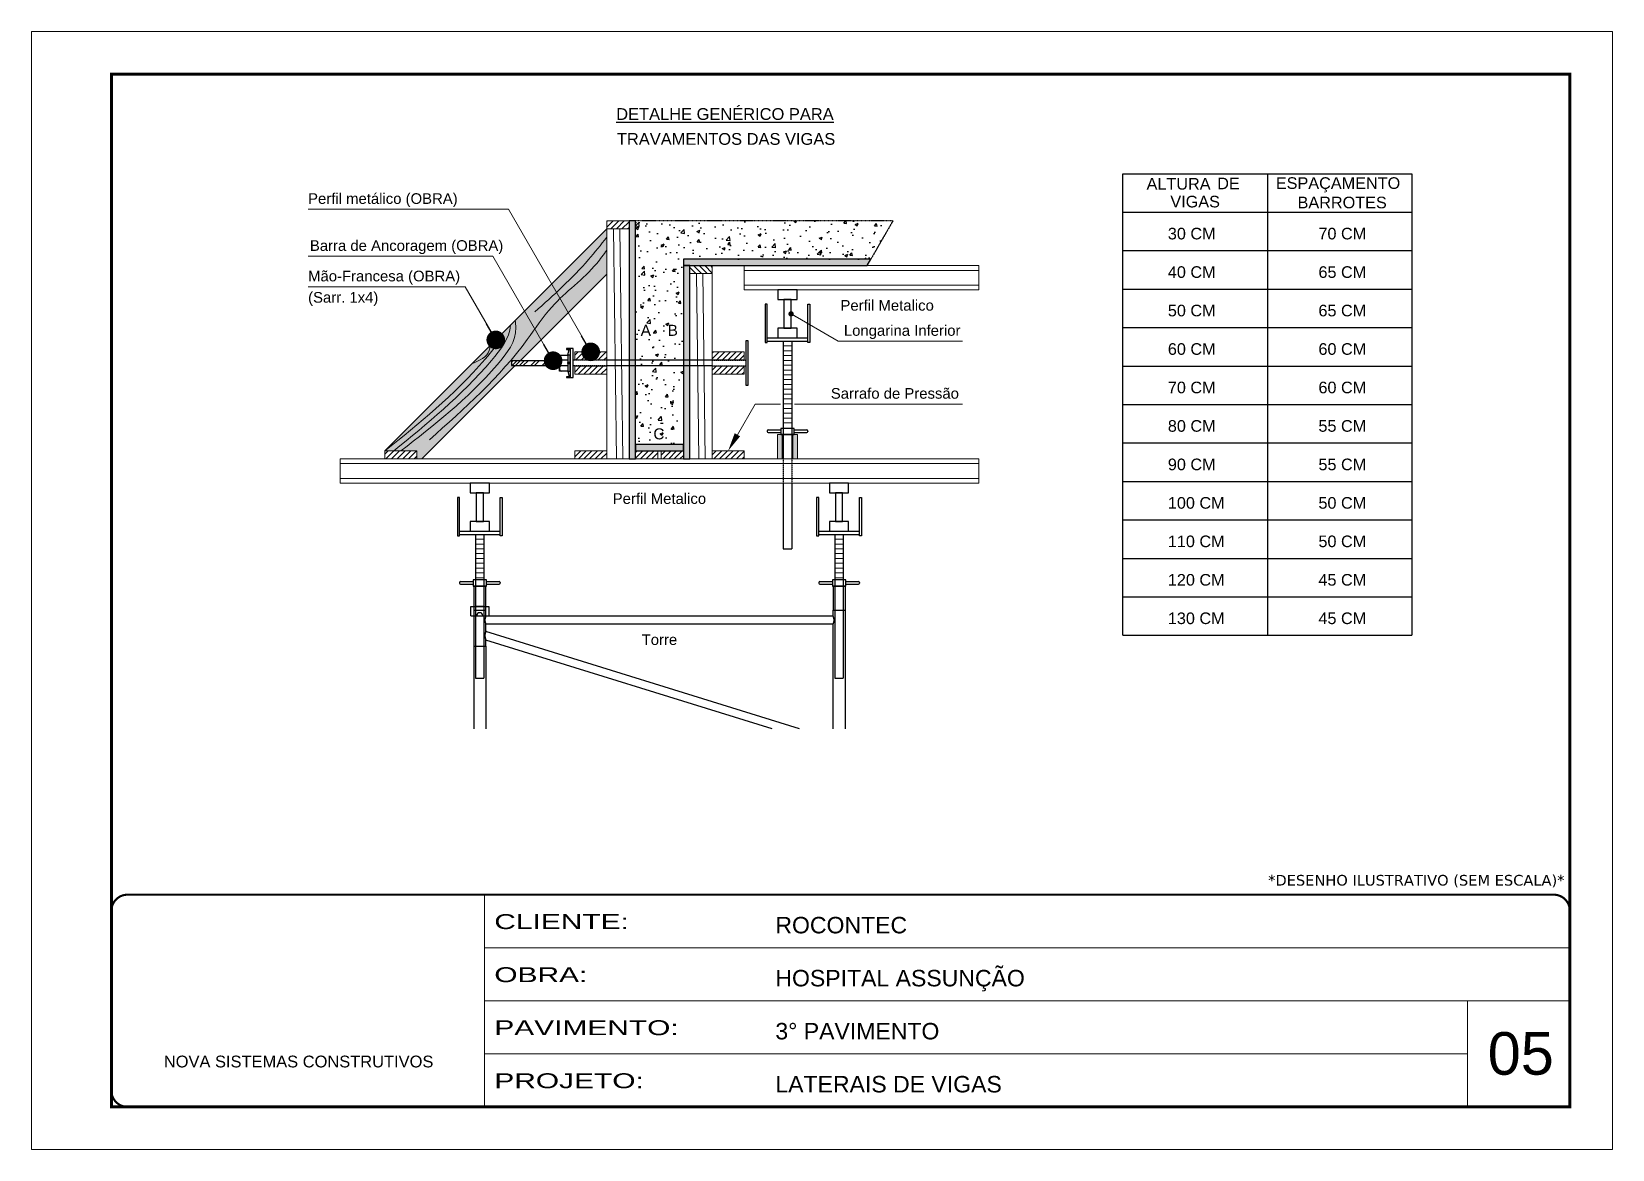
# Model space of a CAD drawing. Extents: x -21493 to -15213, y -12134 to 11887.
# Drawn here: x -21493 to -20008, y 9689 to 10739 of the extents above; entities that cross this region are included whole.
import ezdxf
from ezdxf.enums import TextEntityAlignment as Align

# ---------------------------------------------------------------- set-up
doc = ezdxf.new("R2010")
doc.units = 0
for name, pattern in [('CONTINUO', [0]), ('DASHED', [0.75, 0.5, -0.25]), ('HIDDEN', [0.375, 0.25, -0.125])]:
    doc.linetypes.add(name, pattern=pattern)
for name, color, linetype in [('BARRA DE ANCORAGEM', 251, 'Continuous'), ('COTA', 241, 'Continuous'), ('GARFOS', 7, 'Continuous')]:
    doc.layers.add(name, color=color, linetype=linetype)
for name, color, linetype, lineweight in [('CARIMBO', 255, 'Continuous', 9), ('Demarcação 1', 251, 'Continuous', 9), ('Escoras', 2, 'Continuous', 25), ('Folhas', 255, 'Continuous', 9), ('Forcador', 251, 'Continuous', 25), ('Hachura', 251, 'Continuous', 9), ('Madeira', 126, 'Continuous', 18), ('Perfil Metálico', 224, 'Continuous', 18), ('SARRAFO DE PRESSAO', 251, 'DASHED', 9)]:
    doc.layers.add(name, color=color, linetype=linetype, lineweight=lineweight)
doc.layers.add('Demarcação 2', color=7, linetype='Continuous', lineweight=9, true_color=0xe0e0e0)
doc.styles.add('ARIAL', font='arial.ttf')
doc.styles.get("Standard").update_dxf_attribs({"font": 'arial.ttf'})
doc.styles.add('stylellllll', font='verdana.ttf', dxfattribs={"height": 2})
doc.styles.add('Tecnologia', font='')
doc.styles.get('Tecnologia').set_extended_font_data('Forgotten Futurist')
doc.dimstyles.new('3x', dxfattribs={"dimtxt": 10, "dimasz": 5, "dimexe": 7, "dimexo": 5, "dimgap": 4, "dimtad": 1, "dimdec": 4, "dimlfac": 0.3333333333333333, "dimdsep": 46, "dimtxsty": 'Standard', "dimblk": 'DOT', "dimcen": 0.09, "dimclrd": 1, "dimclre": 1, "dimclrt": 2, "dimadec": 0, "dimazin": 2, "dimtfac": 1, "dimtdec": 4, "dimtmove": 0, "dimatfit": 3, "dimldrblk": 'DOT', "dimfxl": 1, "dimtolj": 1, "dimtzin": 0, "dimlwd": 9, "dimlwe": 9, "dimarcsym": 0})
pattern_1 = [(45, (-26234.1514343767, 16278.2209925384), (-2.651650429449553, 2.651650429449553), [])]

msp = doc.modelspace()

# ---------------------------------------------------------------- texts
at = {"color": 0, "linetype": 'Continuous', "ltscale": 5, "style": 'ARIAL'}
for s, p in [('%%UDETALHE GENÉRICO PARA', (-20842.08277224299, 10655.70585924904)), ('TRAVAMENTOS DAS VIGAS', (-20841.01204347655, 10632.31355534475))]:
    msp.add_text(s, height=11.0592, dxfattribs=at).set_placement(p, align=Align.CENTER)
at = {"layer": 'CARIMBO', "style": 'ARIAL'}
for s, height, p in [('Perfil metálico (OBRA)', 10, (-21233.66620241488, 10576.81854563602)), ('Barra de Ancoragem (OBRA)', 10, (-21231.98800014743, 10532.70183762969)), ('Mão-Francesa (OBRA)', 10, (-21233.66620241488, 10504.03508175822)), ('Longarina Inferior', 10, (-20730.33879438343, 10452.9268009125)), ('Sarrafo de Pressão', 10, (-20742.61702025045, 10393.81445025692)), ('05', 40, (-20125.54686321109, 9758.802867800643))]:
    msp.add_text(s, height=height, dxfattribs=at).set_placement(p)
msp.add_text('(Sarr. 1x4)', height=10, dxfattribs=at).set_placement((-21233.66620241488, 10494.03508175822), align=Align.TOP_LEFT)
for s, p in [('Perfil Metalico', (-20689.69028146062, 10481.51080664739)), ('Perfil Metalico', (-20903.62983315872, 10300.01080664739)), ('Torre', (-20903.62983315808, 10167.48580664739))]:
    msp.add_text(s, height=10, dxfattribs=at).set_placement(p, align=Align.MIDDLE_CENTER)
at = {"layer": 'CARIMBO', "color": 0, "linetype": 'Continuous', "style": 'ARIAL'}
for s, p in [('A', (-20916.41979768806, 10458.05636988183)), ('B', (-20891.12983315872, 10458.05636988183)), ('C', (-20904.08980560446, 10360.80636988183))]:
    msp.add_text(s, height=10.36799999896216, dxfattribs=at).set_placement(p, align=Align.MIDDLE_CENTER)
at = {"layer": 'CARIMBO', "style": 'stylellllll'}
msp.add_text('*DESENHO ILUSTRATIVO (SEM ESCALA)*', height=10, dxfattribs=at).set_placement((-20053.40710543699, 9936.477647980331), align=Align.RIGHT)
at = {"layer": 'GARFOS', "color": 2, "ltscale": 1.5}
for s, p in [('ALTURA   ', (-20446.01130329012, 10590.22568156557)), ('DE', (-20379.62005750693, 10590.61038441259)), ('ESPAÇAMENTO', (-20324.56286299558, 10590.9208925663)), ('VIGAS', (-20423.6543154874, 10573.53130203248)), ('BARROTES', (-20304.15478924706, 10572.68775768344)), ('30 CM', (-20426.01323940999, 10543.45743188443)), ('70 CM', (-20284.53924769161, 10543.45743188443)), ('40 CM', (-20426.01323940999, 10507.32136603078)), ('65 CM', (-20284.53924769161, 10507.32136603078)), ('50 CM', (-20426.01323940999, 10471.18530017711)), ('65 CM', (-20284.53924769161, 10471.18530017711)), ('60 CM', (-20426.01323940999, 10435.04923432345)), ('60 CM', (-20284.53924769161, 10435.04923432345)), ('70 CM', (-20426.01323940999, 10398.91316846979)), ('60 CM', (-20284.53924769161, 10398.91316846979)), ('80 CM', (-20426.01323940999, 10362.77710261612)), ('55 CM', (-20284.53924769161, 10362.77710261612)), ('90 CM', (-20426.01323940999, 10326.64103676246)), ('55 CM', (-20284.53924769161, 10326.64103676246)), ('100 CM', (-20426.01323940999, 10290.50497090879)), ('50 CM', (-20284.53924769161, 10290.50497090879)), ('110 CM', (-20426.01323940999, 10254.36890505512)), ('50 CM', (-20284.53924769161, 10254.36890505512)), ('120 CM', (-20426.01323940999, 10218.23283920146)), ('45 CM', (-20284.53924769161, 10218.23283920146)), ('130 CM', (-20426.01323940999, 10182.09677334779)), ('45 CM', (-20284.53924769161, 10182.09677334779))]:
    msp.add_text(s, height=10.91015625, dxfattribs=at).set_placement(p)

# ---------------------------------------------------------------- blocks, each defined once
blk = doc.blocks.new('9999999999')
at = {"color": 30, "linetype": 'CONTINUO'}
for p, q in [((98564.56196592061, 34230.20511460536), (98564.56196592061, 34429.44862801625)), ((98564.56196592061, 34379.63774966353), (99583.97835781069, 34379.63774966353)), ((98564.56196592061, 34329.8268713108), (99487.97835781069, 34329.8268713108)), ((99583.97835781069, 34329.8268713108), (99487.97835781069, 34329.8268713108)), ((99487.97835781069, 34329.8268713108), (99487.97835781069, 34230.20511460536)), ((98564.56196592063, 34280.01599295808), (99487.97835781069, 34280.01599295808))]:
    blk.add_line(p, q, dxfattribs=at)
at = {"color": 30, "linetype": 'CONTINUO', "const_width": 2}
blk.add_lwpolyline([(99583.97835781069, 34230.20511460536), (99583.97835781069, 34414.44862801625, 0.4142135623730951), (99568.97835781069, 34429.44862801625), (98228.97835781069, 34429.44862801625, 0.4142135623730951), (98213.97835781069, 34414.44862801625), (98213.97835781069, 34245.20511460536, 0.4142135623730951), (98228.97835781069, 34230.20511460536), (99583.97835781069, 34230.20511460536)], format="xyb", dxfattribs=at)
at = {"layer": 'Folhas'}
blk.add_lwpolyline([(98138.97835781069, 34190.20511460536), (99623.97835781069, 34190.20511460536), (99623.97835781069, 35240.20511460536), (98138.97835781069, 35240.20511460536)], close=True, dxfattribs=at)
at = {"layer": 'Folhas', "color": 30, "const_width": 3}
blk.add_lwpolyline([(98213.97835781069, 34230.20511460536), (99583.97835781069, 34230.20511460536), (99583.97835781069, 35200.20511460536), (98213.97835781069, 35200.20511460536)], close=True, dxfattribs=at)
at = {"color": 7, "linetype": 'Continuous', "ltscale": 5, "style": 'ARIAL'}
for s, height, p in [('ROCONTEC', 15.48288, (98837.6812528586, 34393.12953067552)), ('HOSPITAL ASSUNÇÃO', 15.48288, (98837.6812528586, 34343.3186523228)), ('3° PAVIMENTO', 15.48288, (98837.6812528586, 34293.50777397008)), ('NOVA SISTEMAS CONSTRUTIVOS', 11.0592, (98263.18703214587, 34267.21182737108)), ('LATERAIS DE VIGAS', 15.48288, (98837.6812528586, 34243.69689561735))]:
    blk.add_text(s, height=height, dxfattribs=at).set_placement(p)
at = {"layer": 'Folhas', "color": 7, "style": 'Tecnologia', "width": 1.5}
for s, p in [('CLIENTE:', (98573.65419061291, 34397.16605924374)), ('OBRA:', (98573.65419061291, 34347.31415840245)), ('PAVIMENTO:', (98573.65419061291, 34297.50328004972)), ('PROJETO:', (98573.65419061291, 34247.692401697))]:
    blk.add_text(s, height=14, dxfattribs=at).set_placement(p)
blk = doc.blocks.new('HT20CT')
at = {"layer": 'Forcador'}
for points in [[(-4, 16), (-4, 20), (4, 20), (4, 16)], [(-1.5, 4), (-1.5, 16), (1.5, 16), (1.5, 4)], [(-4, 0), (-4, 4), (4, 4), (4, 0)]]:
    blk.add_lwpolyline(points, close=True, dxfattribs=at)
blk = doc.blocks.new('_Dot')
at = {"color": 0, "linetype": 'ByBlock', "lineweight": -2}
blk.add_line((-0.5, 0), (-1, 0), dxfattribs=at)
at = {"color": 0, "linetype": 'ByBlock', "const_width": 0.5}
blk.add_lwpolyline([(-0.25, 0, 1), (0.25, 0, 1)], format="xyb", close=True, dxfattribs=at)

# ---------------------------------------------------------------- hatches: boundary and pattern name
at = {"layer": 'COTA', "linetype": 'DASHED', "ltscale": 0.3}
h = msp.add_hatch(dxfattribs=at)
h.set_pattern_fill('AR-CONC', color=256, scale=4, style=0)
h.set_pattern_definition([(49.99999999999999, (-69593.14572637514, 2607.879577045262), (28.69040730403014, -2.510085399303804), [3, -33]), (355, (-69593.14572637514, 2607.879577045262), (-5.55005334452, 30.08768534800047), [2.4, -26.4]), (100.4514, (-69590.75485917515, 2607.670403445261), (23.14037526856086, 27.57758168243814), [2.549607599999977, -28.04568447999981]), (46.18420000000002, (-69593.14572637514, 2615.879577045262), (42.68964194502578, -6.620760573160723), [4.499999999999972, -49.49999999999978]), (96.63559999999998, (-69589.58825657514, 2615.327844765261), (37.38650822194813, 38.96471483601767), [3.824411519999986, -42.06851999999978]), (351.1842, (-69593.14572637514, 2615.879577045262), (37.38647780534509, 38.96474403701298), [3.6, -39.6]), (21, (-69589.14572637514, 2613.879577045262), (23.87628208473847, -16.10475562661355), [3, -33]), (326.0000000000001, (-69589.14572637514, 2613.879577045262), (9.732613276863269, 29.00600180187412), [2.4, -26.4]), (71.4514, (-69587.15603705516, 2612.53751280526), (33.6089051432596, 12.9012198683981), [2.5496076, -28.04568448]), (37.50000000000001, (-69593.14572637514, 2607.879577045262), (0.4863942126916267, 13.31575415325246), [0, -26.08, 0, -26.8, 0, -26.5]), (7.499999999999999, (-69593.14572637514, 2607.879577045262), (10.52278149768594, 15.77646847529441), [0, -15.28, 0, -25.48, 0, -10.1]), (327.5, (-69602.06572637512, 2607.879577045262), (21.35289744689636, -0.902194869375192), [0, -10, 0, -31.2, 0, -41.4]), (317.5, (-69606.06572637512, 2607.879577045262), (23.32744677369545, 4.004199293292706), [0, -13, 0, -20.72, 0, -29.4])])
h.paths.add_polyline_path([(-20926.12983315872, 10560.80636988182), (-20926.12983315872, 10350.80636988183), (-20881.12983315872, 10350.80636988183), (-20881.12983315872, 10524.80636988183), (-20705.13577892385, 10524.80636988182), (-20684.35116923307, 10560.80636988182)])
h.paths.add_polyline_path([(-20898.55221787832, 10450.2803698826), (-20883.70744843919, 10450.2803698826), (-20883.70744843919, 10465.83236988104), (-20898.55221787832, 10465.83236988104)], flags=24)
h.paths.add_polyline_path([(-20923.86339932439, 10450.2803698826), (-20908.97619605167, 10450.2803698826), (-20908.97619605167, 10465.83236988104), (-20923.86339932439, 10465.83236988104)], flags=24)
h.paths.add_polyline_path([(-20912.0001794099, 10352.76515842289), (-20896.17943179896, 10352.76515842289), (-20896.17943179896, 10368.84758134079), (-20912.0001794099, 10368.84758134079)], flags=24)
at = {"layer": 'Demarcação 1'}
for points in [[(-20926.12983315872, 10560.80636988182), (-20932.12983315872, 10560.80636988182), (-20932.12983315872, 10337.30636988183), (-20926.12983315872, 10337.30636988183)], [(-20705.13577892385, 10524.80636988182), (-20881.12983315872, 10524.80636988182), (-20881.12983315872, 10518.80636988183), (-20708.59988053898, 10518.80636988183)], [(-20875.12983315872, 10518.80636988183), (-20881.12983315872, 10518.80636988183), (-20881.12983315872, 10337.30636988183), (-20875.12983315872, 10337.30636988183)], [(-20881.12983315872, 10350.80636988183), (-20926.12983315872, 10350.80636988183), (-20926.12983315872, 10344.80636988183), (-20881.12983315872, 10344.80636988183)]]:
    msp.add_hatch(color=256, dxfattribs=at).paths.add_polyline_path(points)
at = {"layer": 'Demarcação 2'}
msp.add_hatch(color=256, dxfattribs=at).paths.add_polyline_path([(-20953.12983315872, 10510.87996301062), (-20953.12983315872, 10553.30636988182), (-21161.6129196545, 10344.82328338607), (-21131.54526563726, 10344.82328338607), (-21131.54526563726, 10337.30636988183), (-21126.70342628755, 10337.30636988183), (-21038.91267667121, 10425.09711949817), (-21042.58612714514, 10425.09711949817), (-21042.58612714514, 10429.51562026557), (-21034.49417590377, 10429.51562026557)])
at = {"layer": 'Hachura'}
h = msp.add_hatch(dxfattribs=at)
h.set_pattern_fill('ANSI31', color=256, scale=30, style=0)
h.set_pattern_definition(pattern_1)
h.paths.add_polyline_path([(-20953.12983315872, 10560.80636988182), (-20932.12983315872, 10560.80636988182), (-20932.12983315872, 10553.30636988182), (-20953.12983315872, 10553.30636988182)])
h = msp.add_hatch(dxfattribs=at)
h.set_pattern_fill('ANSI31', color=256, scale=30, style=0)
h.set_pattern_definition([(135, (-13392.24039400699, 14833.91605015898), (2.651650429449553, 2.651650429449553), [])])
h.paths.add_polyline_path([(-20875.12983315872, 10518.80636988183), (-20854.12983315872, 10518.80636988183), (-20854.12983315872, 10511.30636988183), (-20875.12983315872, 10511.30636988183)])
h = msp.add_hatch(dxfattribs=at)
h.set_pattern_fill('ANSI32', color=256, scale=20, angle=90, style=0)
h.set_pattern_definition([(45.00000000000001, (-12386.05845465829, 1452.976858461376), (5.303300858899107, -5.303300858899106), []), (45.00000000000001, (-12386.05845465829, 1456.512392361377), (5.303300858899107, -5.303300858899106), [])])
h.paths.add_polyline_path([(-21042.58612714514, 10425.09711949817), (-21042.58612714514, 10429.51562026557), (-20997.58612714508, 10429.51562026557), (-20997.58612714508, 10425.09711949817)])
h = msp.add_hatch(dxfattribs=at)
h.set_pattern_fill('ANSI31', color=256, scale=30, style=0)
h.set_pattern_definition(pattern_1)
h.paths.add_polyline_path([(-20953.12983315872, 10430.31313528356), (-20953.12983315872, 10437.8300487878), (-20983.19748717597, 10437.8300487878), (-20983.19748717597, 10430.31313528356)])
h = msp.add_hatch(dxfattribs=at)
h.set_pattern_fill('ANSI31', color=256, scale=30, style=0)
h.set_pattern_definition(pattern_1)
h.paths.add_polyline_path([(-20824.06217914154, 10430.31313528358), (-20824.06217914154, 10437.83004878782), (-20854.12983315878, 10437.83004878782), (-20854.12983315878, 10430.31313528358)])
h = msp.add_hatch(dxfattribs=at)
h.set_pattern_fill('ANSI31', color=256, scale=30, style=0)
h.set_pattern_definition(pattern_1)
h.paths.add_polyline_path([(-20983.19748717597, 10416.78269097585), (-20953.12983315872, 10416.78269097585), (-20953.12983315872, 10424.29960448008), (-20983.19748717597, 10424.29960448008)])
h = msp.add_hatch(dxfattribs=at)
h.set_pattern_fill('ANSI31', color=256, scale=30, style=0)
h.set_pattern_definition(pattern_1)
h.paths.add_polyline_path([(-20854.12983315878, 10416.78269097585), (-20824.06217914154, 10416.78269097585), (-20824.06217914154, 10424.29960448008), (-20854.12983315878, 10424.29960448008)])
h = msp.add_hatch(dxfattribs=at)
h.set_pattern_fill('ANSI31', color=256, scale=30, style=0)
h.set_pattern_definition([(45, (-26412.56686685523, 16185.21422713665), (-2.651650429449553, 2.651650429449553), [])])
h.paths.add_polyline_path([(-21131.54526563726, 10337.30636988183), (-21131.54526563726, 10344.82328338607), (-21161.6129196545, 10344.82328338607), (-21161.6129196545, 10337.30636988183)])
h = msp.add_hatch(dxfattribs=at)
h.set_pattern_fill('ANSI31', color=256, scale=30, style=0)
h.set_pattern_definition(pattern_1)
h.paths.add_polyline_path([(-20983.12983315872, 10337.30636988183), (-20953.12983315872, 10337.30636988183), (-20953.12983315872, 10344.80636988183), (-20983.12983315872, 10344.80636988183)])
h = msp.add_hatch(dxfattribs=at)
h.set_pattern_fill('ANSI31', color=256, scale=30, style=0)
h.set_pattern_definition(pattern_1)
h.paths.add_polyline_path([(-20926.12983315872, 10344.80636988183), (-20905.12983315878, 10344.80636988183), (-20905.12983315878, 10337.30636988183), (-20926.12983315872, 10337.30636988183)])
h = msp.add_hatch(dxfattribs=at)
h.set_pattern_fill('ANSI31', color=256, scale=30, style=0)
h.set_pattern_definition(pattern_1)
h.paths.add_polyline_path([(-20881.12983315872, 10337.30636988183), (-20881.12983315872, 10344.80636988183), (-20902.12983315872, 10344.80636988183), (-20902.12983315872, 10337.30636988183)])
h = msp.add_hatch(dxfattribs=at)
h.set_pattern_fill('ANSI31', color=256, scale=30, style=0)
h.set_pattern_definition(pattern_1)
h.paths.add_polyline_path([(-20824.12983315878, 10344.80636988183), (-20854.12983315878, 10344.80636988183), (-20854.12983315878, 10337.30636988183), (-20824.12983315878, 10337.30636988183)])
at = {"layer": 'Perfil Metálico'}
for points in [[(-20792.76934973387, 10337.30636988183), (-20788.26934973387, 10337.30636988183), (-20788.26934973387, 10360.10636988183), (-20792.76934973387, 10360.10636988183)], [(-20778.39434973387, 10337.30636988183), (-20773.89434973387, 10337.30636988183), (-20773.89434973387, 10360.10636988183), (-20778.39434973387, 10360.10636988183)]]:
    msp.add_hatch(color=256, dxfattribs=at).paths.add_polyline_path(points)

# ---------------------------------------------------------------- linework, layer by layer
for points in [[(-20926.12983315872, 10560.80636988182), (-20932.12983315872, 10560.80636988182), (-20932.12983315872, 10337.30636988183), (-20926.12983315872, 10337.30636988183)], [(-20705.13577892385, 10524.80636988182), (-20881.12983315872, 10524.80636988182), (-20881.12983315872, 10518.80636988183), (-20708.59988053898, 10518.80636988183)], [(-20875.12983315872, 10518.80636988183), (-20881.12983315872, 10518.80636988183), (-20881.12983315872, 10337.30636988183), (-20875.12983315872, 10337.30636988183)], [(-20881.12983315872, 10350.80636988183), (-20926.12983315872, 10350.80636988183), (-20926.12983315872, 10344.80636988183), (-20881.12983315872, 10344.80636988183)]]:
    msp.add_lwpolyline(points, close=True)
at = {"layer": 'BARRA DE ANCORAGEM'}
for p, q in [((-20989.70174485734, 10434.81782118642), (-20988.53759921538, 10440.1200221073)), ((-20987.37272816149, 10441.00372226077), (-20987.37272816149, 10413.60901750293)), ((-20854.13820247641, 10429.96991442236), (-20953.12983315872, 10429.96991442234)), ((-20989.70174485734, 10419.79491857728), (-20988.53759921538, 10414.49271765641)), ((-20854.13820247641, 10424.64282534131), (-20953.12983315872, 10424.64282534131))]:
    msp.add_line(p, q, dxfattribs=at)
at = {"layer": 'BARRA DE ANCORAGEM', "linetype": 'HIDDEN'}
for p, q in [((-20953.12983315872, 10429.96991442234), (-20984.69748717597, 10429.96991442234)), ((-20854.13820247641, 10429.96991442236), (-20822.56217914154, 10429.96991442236)), ((-20953.12983315872, 10424.64282534131), (-20984.69748717597, 10424.64282534131)), ((-20854.13820247641, 10424.64282534131), (-20822.56217914154, 10424.64282534131))]:
    msp.add_line(p, q, dxfattribs=at)
at = {"layer": 'BARRA DE ANCORAGEM', "flags": 128}
for points in [[(-20987.37272816155, 10441.00372226078), (-20990.93166930057, 10441.00372226072), (-20990.93166930057, 10440.1200221073), (-20987.37272816155, 10440.1200221073)], [(-20984.69748717597, 10413.60901750291), (-20984.69748717597, 10441.00372226078), (-20987.37272816155, 10441.00372226078), (-20987.37272816155, 10413.60901750291)], [(-20820.16235969283, 10406.50389969295), (-20820.16235969283, 10448.10884007072), (-20822.56217914154, 10448.10884007071), (-20822.56217914154, 10406.50389969295)], [(-20997.58612714508, 10429.51562026557), (-21042.58612714514, 10429.51562026557), (-21042.58612714514, 10425.09711949817), (-20997.58612714508, 10425.09711949817)], [(-20987.37272816155, 10434.81782118642), (-20989.70174485734, 10434.81782118642), (-20989.70174485734, 10419.79491857728), (-20987.37272816155, 10419.79491857728)], [(-20987.37272816155, 10414.4927176564), (-20990.93166930057, 10414.4927176564), (-20990.93166930057, 10413.60901750291), (-20987.37272816155, 10413.60901750291)]]:
    msp.add_lwpolyline(points, close=True, dxfattribs=at)
for points in [[(-20989.70174485734, 10429.95747034229), (-20995.81872683814, 10429.95747034229, -0.7297960342994486), (-20995.81872683814, 10434.81782118642, -0.7297960342994486)], [(-20989.70174485734, 10424.65526942141), (-20995.81872683814, 10424.65526942141, -0.6666666666662623), (-20995.81872683814, 10429.95747034229, -0.6666666666662623)]]:
    msp.add_lwpolyline(points, format="xyb", dxfattribs=at)
for points in [[(-20989.70174485734, 10419.79491857728), (-20997.58612714514, 10419.79491857728), (-20997.58612714514, 10434.81782118642), (-20989.70174485734, 10434.81782118642)], [(-20989.70174485734, 10426.86451980514), (-20987.37272816155, 10426.86451980514), (-20987.37272816155, 10427.7482199586), (-20989.70174485734, 10427.7482199586), (-20989.70174485734, 10426.86451980514), (-20989.70174485734, 10427.7482199586)]]:
    msp.add_lwpolyline(points, dxfattribs=at)
at = {"layer": 'BARRA DE ANCORAGEM'}
msp.add_arc((-20995.04052411652, 10422.22509399936), 2.551735107341757, 107.7563605990831, 252.243639399171, dxfattribs=at)
at = {"layer": 'COTA', "linetype": 'DASHED', "ltscale": 0.3}
for p, q in [((-20684.35116923301, 10560.80636988182), (-20926.12983315872, 10560.80636988182)), ((-20684.35116923301, 10560.80636988183), (-20705.13577892385, 10524.80636988182))]:
    msp.add_line(p, q, dxfattribs=at)
at = {"layer": 'Escoras'}
for p, q in [((-20777.70684973387, 10360.10636988183), (-20788.95684973387, 10360.10636988183)), ((-21078.00483315814, 10217.75636988199), (-21078.00483315814, 10083.66218296682)), ((-21066.75483315872, 10217.75636988199), (-21078.00483315872, 10217.75636988199)), ((-21066.75483315872, 10195.25636988199), (-21066.75483315872, 10217.75636988199)), ((-20729.25483315872, 10217.75636988183), (-20740.50483315872, 10217.75636988183)), ((-20740.50483315872, 10217.75636988183), (-20740.50483315872, 10195.25636988183)), ((-20729.25483315814, 10217.75636988183), (-20729.25483315814, 10083.66218296682)), ((-21080.81733315872, 10198.631369882), (-21063.94233315872, 10198.631369882)), ((-21080.81733315872, 10189.85636988201), (-21080.81733315872, 10198.631369882)), ((-21080.81733315872, 10189.85636988201), (-21075.30483315877, 10189.85636988201)), ((-21078.00483315872, 10195.25636988183), (-21066.75483315872, 10195.25636988183)), ((-21068.44233315872, 10198.60891511302), (-21076.31733315872, 10198.60891511302)), ((-21068.44233315872, 10189.57591511301), (-21076.31733315872, 10189.57591511301)), ((-21069.45483315874, 10189.85636988201), (-21063.94233315872, 10189.85636988201)), ((-21066.75483315872, 10189.63136988183), (-21066.75483315872, 10195.25636988183)), ((-20740.50483315872, 10189.63136988183), (-21066.75483315872, 10189.63136988183)), ((-21063.94233315872, 10198.631369882), (-21063.94233315872, 10189.85636988199)), ((-20740.50483315872, 10195.25636988183), (-20729.25483315872, 10195.25636988183)), ((-20740.50483315872, 10189.63136988183), (-20740.50483315872, 10195.25636988183)), ((-20740.50483315744, 10181.98136988182), (-21066.75483315872, 10181.98136988182)), ((-21066.75483315966, 10175.62616317715), (-21066.75483315872, 10181.98136988182)), ((-20771.98877924923, 10083.66218296683), (-21066.75483315872, 10175.14130314974)), ((-20740.50483315872, 10083.66218296682), (-20740.50483315872, 10181.98136988167)), ((-21078.00483315872, 10161.50636988182), (-21066.75483315872, 10161.50636988182)), ((-20797.79856421435, 10083.66218296683), (-21066.75483315872, 10167.13136988435)), ((-21066.75483315872, 10161.50636988182), (-21066.75483315872, 10167.13136988435)), ((-21066.75483315872, 10161.50636988182), (-21066.75483315872, 10083.66218296682))]:
    msp.add_line(p, q, dxfattribs=at)
for centre, radius, start, end in [((-21072.37983315872, 10189.85636988201), 2.925, 0, 180), ((-21059.18522441315, 10185.80636988295), 8.481132092454251, 153.1920676130758, 206.8079323888324), ((-20748.0744419043, 10185.80636988295), 8.481132092454251, 333.1920676111676, 26.80793238692423), ((-21057.34326585077, 10171.37876653235), 10.32559816562314, 155.7105643698498, 204.2894356477517)]:
    msp.add_arc(centre, radius, start, end, dxfattribs=at)
at = {"layer": 'Forcador', "linetype": 'Continuous'}
for p, q in [((-20802.45684973387, 10451.00639164906), (-20764.20684973387, 10451.00639164906)), ((-20802.45684973387, 10447.85639164907), (-20764.20684973387, 10447.85639164907)), ((-20787.26934973387, 10447.85639164907), (-20787.26934973387, 10337.30636988183)), ((-20779.39434973387, 10447.85639164907), (-20779.39434973387, 10337.30636988183)), ((-20802.45684973387, 10363.48136988185), (-20802.45684973387, 10363.03136988184)), ((-20801.44434973386, 10364.49386988185), (-20789.63184973386, 10364.49386988185)), ((-20801.44434973386, 10362.01886988185), (-20789.63184973386, 10362.01886988184)), ((-20777.03184973382, 10364.49386988185), (-20765.21934973382, 10364.49386988185)), ((-20777.03184973382, 10362.01886988184), (-20765.21934973382, 10362.01886988184)), ((-20764.20684973387, 10363.48136988185), (-20764.20684973387, 10363.03136988184)), ((-20787.26934973387, 10314.50636988183), (-20787.26934973387, 10252.85639164907)), ((-20779.39434973387, 10314.50636988183), (-20779.39434973387, 10252.85639164907)), ((-21091.50483315872, 10269.50639164924), (-21053.25483315872, 10269.50639164924)), ((-21091.50483315872, 10266.35639164923), (-21053.25483315872, 10266.35639164923)), ((-21076.31733315872, 10266.35639164923), (-21076.31733315872, 10131.35639164923)), ((-21068.44233315872, 10266.35639164923), (-21068.44233315872, 10131.35639164923)), ((-20754.00483315872, 10269.50639164908), (-20715.75483315872, 10269.50639164908)), ((-20754.00483315872, 10266.35639164907), (-20715.75483315872, 10266.35639164907)), ((-20738.81733315872, 10266.35639164907), (-20738.81733315872, 10131.35639164907)), ((-20730.94233315872, 10266.35639164907), (-20730.94233315872, 10131.35639164907)), ((-20787.26934973387, 10252.85639164907), (-20779.39434973387, 10252.85639164907)), ((-21091.50483315872, 10221.131369882), (-21091.50483315872, 10220.68136988199)), ((-21090.49233315877, 10222.143869882), (-21078.67983315877, 10222.143869882)), ((-21090.49233315877, 10219.66886988201), (-21078.67983315877, 10219.66886988199)), ((-21066.07983315874, 10222.143869882), (-21054.26733315874, 10222.143869882)), ((-21066.07983315874, 10219.66886988199), (-21054.26733315874, 10219.66886988199)), ((-21053.25483315872, 10221.131369882), (-21053.25483315872, 10220.68136988199)), ((-20754.00483315872, 10221.13136988184), (-20754.00483315872, 10220.68136988183)), ((-20752.99233315877, 10222.14386988183), (-20741.17983315877, 10222.14386988183)), ((-20752.99233315877, 10219.66886988183), (-20741.17983315877, 10219.66886988183)), ((-20728.57983315874, 10222.14386988183), (-20716.76733315874, 10222.14386988183)), ((-20728.57983315874, 10219.66886988183), (-20716.76733315874, 10219.66886988183)), ((-20715.75483315872, 10221.13136988184), (-20715.75483315872, 10220.68136988183)), ((-21076.31733315872, 10131.35639164923), (-21068.44233315872, 10131.35639164923)), ((-20738.81733315872, 10131.35639164907), (-20730.94233315872, 10131.35639164907))]:
    msp.add_line(p, q, dxfattribs=at)
at = {"layer": 'Forcador', "linetype": 'HIDDEN'}
for p, q in [((-20787.26934973387, 10337.30636988183), (-20787.26934973387, 10314.50636988183)), ((-20779.39434973387, 10337.30636988183), (-20779.39434973387, 10314.50636988183))]:
    msp.add_line(p, q, dxfattribs=at)
at = {"layer": 'Forcador', "linetype": 'Continuous'}
for points in [[(-20804.36934973385, 10482.50639164906), (-20804.36934973385, 10446.50639164906), (-20802.45684973387, 10446.50639164906), (-20802.45684973387, 10482.50639164906)], [(-20762.29434973383, 10482.50639164906), (-20762.29434973383, 10446.50639164906), (-20764.20684973387, 10446.50639164906), (-20764.20684973387, 10482.50639164906)], [(-20789.63184973386, 10365.95636988185), (-20789.63184973386, 10360.10636988185), (-20777.03184973382, 10360.10636988185), (-20777.03184973382, 10365.95636988185)], [(-21093.41733315876, 10301.00639164924), (-21093.41733315876, 10265.00639164924), (-21091.50483315872, 10265.00639164924), (-21091.50483315872, 10301.00639164924)], [(-21051.34233315875, 10301.00639164924), (-21051.34233315875, 10265.00639164924), (-21053.25483315872, 10265.00639164924), (-21053.25483315872, 10301.00639164924)], [(-20755.91733315876, 10301.00639164908), (-20755.91733315876, 10265.00639164908), (-20754.00483315872, 10265.00639164908), (-20754.00483315872, 10301.00639164908)], [(-20713.84233315875, 10301.00639164908), (-20713.84233315875, 10265.00639164908), (-20715.75483315872, 10265.00639164908), (-20715.75483315872, 10301.00639164908)], [(-21078.67983315877, 10223.60636988201), (-21078.67983315877, 10217.756369882), (-21066.07983315874, 10217.756369882), (-21066.07983315874, 10223.60636988201)], [(-20741.17983315877, 10223.60636988183), (-20741.17983315877, 10217.75636988184), (-20728.57983315874, 10217.75636988184), (-20728.57983315874, 10223.60636988183)]]:
    msp.add_lwpolyline(points, close=True, dxfattribs=at)
for centre, start, end in [((-20801.44434973386, 10363.48136988185), 90, 180), ((-20801.44434973386, 10363.03136988184), 180, 270), ((-20765.21934973382, 10363.48136988185), 0, 90), ((-20765.21934973382, 10363.03136988184), 270, 0), ((-21090.49233315877, 10221.131369882), 90, 180), ((-21090.49233315877, 10220.68136988199), 180, 270), ((-21054.26733315874, 10221.131369882), 0, 90), ((-21054.26733315874, 10220.68136988199), 270, 0), ((-20752.99233315877, 10221.13136988184), 90, 180), ((-20752.99233315877, 10220.68136988183), 180, 270), ((-20716.76733315874, 10221.13136988184), 0, 90), ((-20716.76733315874, 10220.68136988183), 270, 0)]:
    msp.add_arc(centre, 1.0125, start, end, dxfattribs=at)
at = {"layer": 'GARFOS', "color": 2, "ltscale": 1.5}
for p, q in [((-20468.2084407117, 10171.56050696242), (-20468.2084407117, 10605.1932972064)), ((-20468.2084407117, 10605.1932972064), (-20196.66720080449, 10605.1932972064)), ((-20332.43782075812, 10605.1932972064), (-20332.43782075812, 10171.56050696242)), ((-20196.66720080449, 10605.1932972064), (-20196.66720080449, 10171.56050696242)), ((-20468.2084407117, 10569.05723135272), (-20196.66720080449, 10569.05723135272)), ((-20468.2084407117, 10569.05723135272), (-20196.66720080449, 10569.05723135272)), ((-20468.2084407117, 10532.92116549908), (-20196.66720080449, 10532.92116549908)), ((-20468.2084407117, 10496.78509964541), (-20196.66720080449, 10496.78509964541)), ((-20468.2084407117, 10460.64903379175), (-20196.66720080449, 10460.64903379175)), ((-20468.2084407117, 10424.51296793808), (-20196.66720080449, 10424.51296793808)), ((-20468.2084407117, 10388.37690208442), (-20196.66720080449, 10388.37690208442)), ((-20468.2084407117, 10352.24083623076), (-20196.66720080449, 10352.24083623076)), ((-20468.2084407117, 10316.10477037709), (-20196.66720080449, 10316.10477037709)), ((-20468.2084407117, 10279.96870452342), (-20196.66720080449, 10279.96870452342)), ((-20468.2084407117, 10243.83263866975), (-20196.66720080449, 10243.83263866975)), ((-20468.2084407117, 10207.69657281607), (-20196.66720080449, 10207.69657281607)), ((-20468.2084407117, 10171.56050696242), (-20196.66720080449, 10171.56050696242))]:
    msp.add_line(p, q, dxfattribs=at)
at = {"layer": 'Hachura'}
for p, q in [((-20944.10480102208, 10337.30636988183), (-20946.80637745138, 10553.30636988182)), ((-20938.10480102208, 10337.30636988183), (-20940.80637745138, 10553.30636988182)), ((-20866.63010754999, 10337.30636988183), (-20868.80637745138, 10511.30636988183)), ((-20860.63010754999, 10337.30636988183), (-20862.80637745138, 10511.30636988183)), ((-20779.39434973387, 10443.33991511284), (-20787.26934973387, 10443.33991511284)), ((-20779.39434973387, 10438.82341511284), (-20787.26934973387, 10438.82341511284)), ((-20779.39434973387, 10434.30691511285), (-20787.26934973387, 10434.30691511285)), ((-20779.39434973387, 10429.79041511285), (-20787.26934973387, 10429.79041511285)), ((-20779.39434973387, 10425.27391511285), (-20787.26934973387, 10425.27391511285)), ((-20779.39434973387, 10420.75741511285), (-20787.26934973387, 10420.75741511285)), ((-20779.39434973387, 10416.24091511285), (-20787.26934973387, 10416.24091511285)), ((-20779.39434973387, 10411.72441511286), (-20787.26934973387, 10411.72441511286)), ((-20779.39434973387, 10407.20791511286), (-20787.26934973387, 10407.20791511286)), ((-20779.39434973387, 10402.69141511286), (-20787.26934973387, 10402.69141511286)), ((-20779.39434973387, 10398.17491511286), (-20787.26934973387, 10398.17491511286)), ((-20779.39434973387, 10393.65841511286), (-20787.26934973387, 10393.65841511286)), ((-20779.39434973387, 10389.14191511287), (-20787.26934973387, 10389.14191511287)), ((-20779.39434973387, 10384.62541511287), (-20787.26934973387, 10384.62541511287)), ((-20779.39434973387, 10380.10891511287), (-20787.26934973387, 10380.10891511287)), ((-20779.39434973387, 10375.59241511287), (-20787.26934973387, 10375.59241511287)), ((-20779.39434973387, 10371.07591511288), (-20787.26934973387, 10371.07591511288)), ((-21068.44233315872, 10261.839915113), (-21076.31733315872, 10261.839915113)), ((-20730.94233315872, 10261.83991511286), (-20738.81733315872, 10261.83991511286)), ((-21068.44233315872, 10257.323415113), (-21076.31733315872, 10257.323415113)), ((-21068.44233315872, 10252.80691511301), (-21076.31733315872, 10252.80691511301)), ((-21068.44233315872, 10248.29041511301), (-21076.31733315872, 10248.29041511301)), ((-20730.94233315872, 10257.32341511286), (-20738.81733315872, 10257.32341511286)), ((-20730.94233315872, 10252.80691511286), (-20738.81733315872, 10252.80691511286)), ((-20730.94233315872, 10248.29041511286), (-20738.81733315872, 10248.29041511286)), ((-21068.44233315872, 10243.77391511301), (-21076.31733315872, 10243.77391511301)), ((-21068.44233315872, 10239.257415113), (-21076.31733315872, 10239.257415113)), ((-21068.44233315872, 10234.740915113), (-21076.31733315872, 10234.740915113)), ((-20730.94233315872, 10243.77391511286), (-20738.81733315872, 10243.77391511286)), ((-20730.94233315872, 10239.25741511285), (-20738.81733315872, 10239.25741511285)), ((-20730.94233315872, 10234.74091511285), (-20738.81733315872, 10234.74091511285)), ((-21068.44233315872, 10230.224415113), (-21076.31733315872, 10230.224415113)), ((-21068.44233315872, 10225.707915113), (-21076.31733315872, 10225.707915113)), ((-20730.94233315872, 10230.22441511286), (-20738.81733315872, 10230.22441511286)), ((-20730.94233315872, 10225.70791511286), (-20738.81733315872, 10225.70791511286))]:
    msp.add_line(p, q, dxfattribs=at)
at = {"layer": 'Hachura', "color": 1}
for p, q in [((-20830.37983315878, 10359.96181444806), (-20813.72175610768, 10388.81445025692)), ((-20813.72175610768, 10388.81445025692), (-20789.76934973387, 10388.81445025692)), ((-20776.89434973387, 10388.81445025692), (-20618.78436434284, 10388.81445025692))]:
    msp.add_line(p, q, dxfattribs=at)
at = {"layer": 'Hachura'}
for points in [[(-20953.12983315872, 10545.50947304849), (-20970.17786639828, 10524.54530877505), (-21020.75374387005, 10475.28644592379)], [(-21119.64836899684, 10355.31407085182), (-21027.75614637967, 10449.44207719025), (-21004.80431552328, 10479.92319216355), (-20962.43318584978, 10520.96898466157), (-20953.12983315872, 10533.42363721949)], [(-21146.57909264588, 10344.82328338607), (-21056.08251454493, 10425.73118726758), (-21038.42283717261, 10460.5595014567), (-21039.16789212332, 10467.26831091725)], [(-21079.8695359451, 10426.56666709545), (-21063.52944690633, 10439.21520705776), (-21062.75774252052, 10443.67846052001)]]:
    msp.add_spline(points, degree=3, dxfattribs=at)
for points, knots in [([(-21161.6129196545, 10344.82328338607), (-21129.38140013818, 10370.55632622233), (-21090.1601206972, 10401.86986275716), (-21054.4636476216, 10446.44631383213), (-21051.4445748861, 10454.99162815446)], [0, 0, 0, 0, 127.7419890025806, 155.4442459493314, 155.4442459493314, 155.4442459493314, 155.4442459493314]), ([(-21153.26702420545, 10344.82328338607), (-21121.91333170058, 10370.30150131851), (-21081.2567619627, 10403.33929882854), (-21044.17619884315, 10450.71753029296), (-21043.68447986994, 10462.7517231706)], [0, 0, 0, 0, 125.1825811556602, 162.3251978992898, 162.3251978992898, 162.3251978992898, 162.3251978992898])]:
    msp.add_open_spline(points, degree=3, knots=knots, dxfattribs=at)
at = {"layer": 'Hachura', "color": 1}
msp.add_solid([(-20827.85392573107, 10358.50348111472), (-20839.12983315878, 10344.80636988183), (-20832.9057405865, 10361.42014778139)], dxfattribs=at)
at = {"layer": 'Madeira'}
for p, q in [((-20953.12983315872, 10553.30636988182), (-21161.6129196545, 10344.82328338607)), ((-20953.12983315872, 10553.30636988182), (-20953.12983315872, 10344.80636988183)), ((-20953.12983315872, 10510.87996301062), (-21126.70342628755, 10337.30636988183)), ((-20854.12983315878, 10344.80636988183), (-20854.12983315872, 10511.30636988183))]:
    msp.add_line(p, q, dxfattribs=at)
for points in [[(-20953.12983315872, 10553.30636988182), (-20932.12983315872, 10553.30636988182), (-20932.12983315872, 10560.80636988182), (-20953.12983315872, 10560.80636988182)], [(-20854.12983315872, 10511.30636988183), (-20875.12983315872, 10511.30636988183), (-20875.12983315872, 10518.80636988183), (-20854.12983315872, 10518.80636988183)], [(-20983.19748717597, 10437.8300487878), (-20953.12983315872, 10437.8300487878), (-20953.12983315872, 10430.31313528356), (-20983.19748717597, 10430.31313528356)], [(-20854.12983315878, 10437.83004878782), (-20824.06217914154, 10437.83004878782), (-20824.06217914154, 10430.31313528358), (-20854.12983315878, 10430.31313528358)], [(-20983.19748717597, 10416.78269097585), (-20953.12983315872, 10416.78269097585), (-20953.12983315872, 10424.29960448008), (-20983.19748717597, 10424.29960448008)], [(-20854.12983315878, 10416.78269097585), (-20824.06217914154, 10416.78269097585), (-20824.06217914154, 10424.29960448008), (-20854.12983315878, 10424.29960448008)], [(-21161.6129196545, 10344.82328338607), (-21131.54526563726, 10344.82328338607), (-21131.54526563726, 10337.30636988183), (-21161.6129196545, 10337.30636988183)], [(-20983.12983315872, 10337.30636988183), (-20953.12983315872, 10337.30636988183), (-20953.12983315872, 10344.80636988183), (-20983.12983315872, 10344.80636988183)], [(-20905.12983315878, 10337.30636988183), (-20926.12983315872, 10337.30636988183), (-20926.12983315872, 10344.80636988183), (-20905.12983315878, 10344.80636988183)], [(-20902.12983315872, 10337.30636988183), (-20881.12983315872, 10337.30636988183), (-20881.12983315872, 10344.80636988183), (-20902.12983315872, 10344.80636988183)], [(-20824.12983315878, 10337.30636988183), (-20854.12983315878, 10337.30636988183), (-20854.12983315878, 10344.80636988183), (-20824.12983315878, 10344.80636988183)]]:
    msp.add_lwpolyline(points, close=True, dxfattribs=at)
at = {"layer": 'Perfil Metálico'}
for p, q in [((-20824.12983315872, 10514.30636988183), (-20603.62983315872, 10514.30636988183)), ((-20824.12983315872, 10500.50636988183), (-20603.62983315872, 10500.50636988183)), ((-21203.62983315872, 10332.80636988183), (-20603.62983315872, 10332.80636988183)), ((-21203.62983315872, 10319.00636988183), (-20603.62983315872, 10319.00636988183))]:
    msp.add_line(p, q, dxfattribs=at)
for points in [[(-20824.12983315872, 10496.00636988183), (-20603.62983315872, 10496.00636988183), (-20603.62983315872, 10518.80636988183), (-20824.12983315872, 10518.80636988183)], [(-20788.26934973387, 10337.30636988183), (-20792.76934973387, 10337.30636988183), (-20792.76934973387, 10360.10636988183), (-20788.26934973387, 10360.10636988183)], [(-20778.39434973387, 10337.30636988183), (-20773.89434973387, 10337.30636988183), (-20773.89434973387, 10360.10636988183), (-20778.39434973387, 10360.10636988183)], [(-21203.62983315872, 10314.50636988183), (-20603.62983315872, 10314.50636988183), (-20603.62983315872, 10337.30636988183), (-21203.62983315872, 10337.30636988183)]]:
    msp.add_lwpolyline(points, close=True, dxfattribs=at)

# ---------------------------------------------------------------- block references
at = {"layer": 'Forcador', "linetype": 'Continuous', "xscale": -2.25, "yscale": 2.25, "zscale": 2.25}
for p in [(-20783.33184973387, 10451.00639164906), (-20734.87983315872, 10269.50639164908)]:
    msp.add_blockref('HT20CT', p, dxfattribs=at)
at = {"layer": 'Forcador', "xscale": -2.25, "yscale": 2.25, "zscale": 2.25}
msp.add_blockref('HT20CT', (-21072.37983315872, 10269.50639164924), dxfattribs=at)
at = {"layer": 'SARRAFO DE PRESSAO', "color": 6, "linetype": 'ByBlock'}
msp.add_blockref('9999999999', (-119632.3854617294, -24501.54608642565), dxfattribs=at)

msp.set_redraw_order([(e.dxf.handle, doc.entitydb.next_handle()) for e in msp.query("TEXT MTEXT ATTDEF DIMENSION ARC_DIMENSION")])  # texts and dimensions are drawn at this point

# ---------------------------------------------------------------- leaders
msp.add_leader([(-20779.95684973387, 10473.50639164906), (-20735.65169894128, 10447.9268009125), (-20618.78436434284, 10447.9268009125)], dimstyle='3x', override={"dimgap": 4, "dimtad": 0})
at = {"layer": 'Hachura'}
for points, override in [([(-20968.16366016735, 10437.8300487878), (-21045.52195489096, 10571.81854563602), (-21233.66620241488, 10571.81854563602)], {"dimasz": 17.5, "dimtad": 0}), ([(-21003.51640491506, 10429.51562026557), (-21060.20424394092, 10527.70183762969), (-21233.66620241493, 10527.70183762969)], {"dimasz": 17.5, "dimtad": 0}), ([(-21057.37137640661, 10449.06482663394), (-21086.22171665406, 10499.03508175824), (-21233.66620241488, 10499.03508175824)], {"dimasz": 17.5, "dimgap": 4, "dimtad": 0})]:
    msp.add_leader(points, dimstyle='3x', override=override, dxfattribs=at)

doc.saveas('drawing.dxf')
